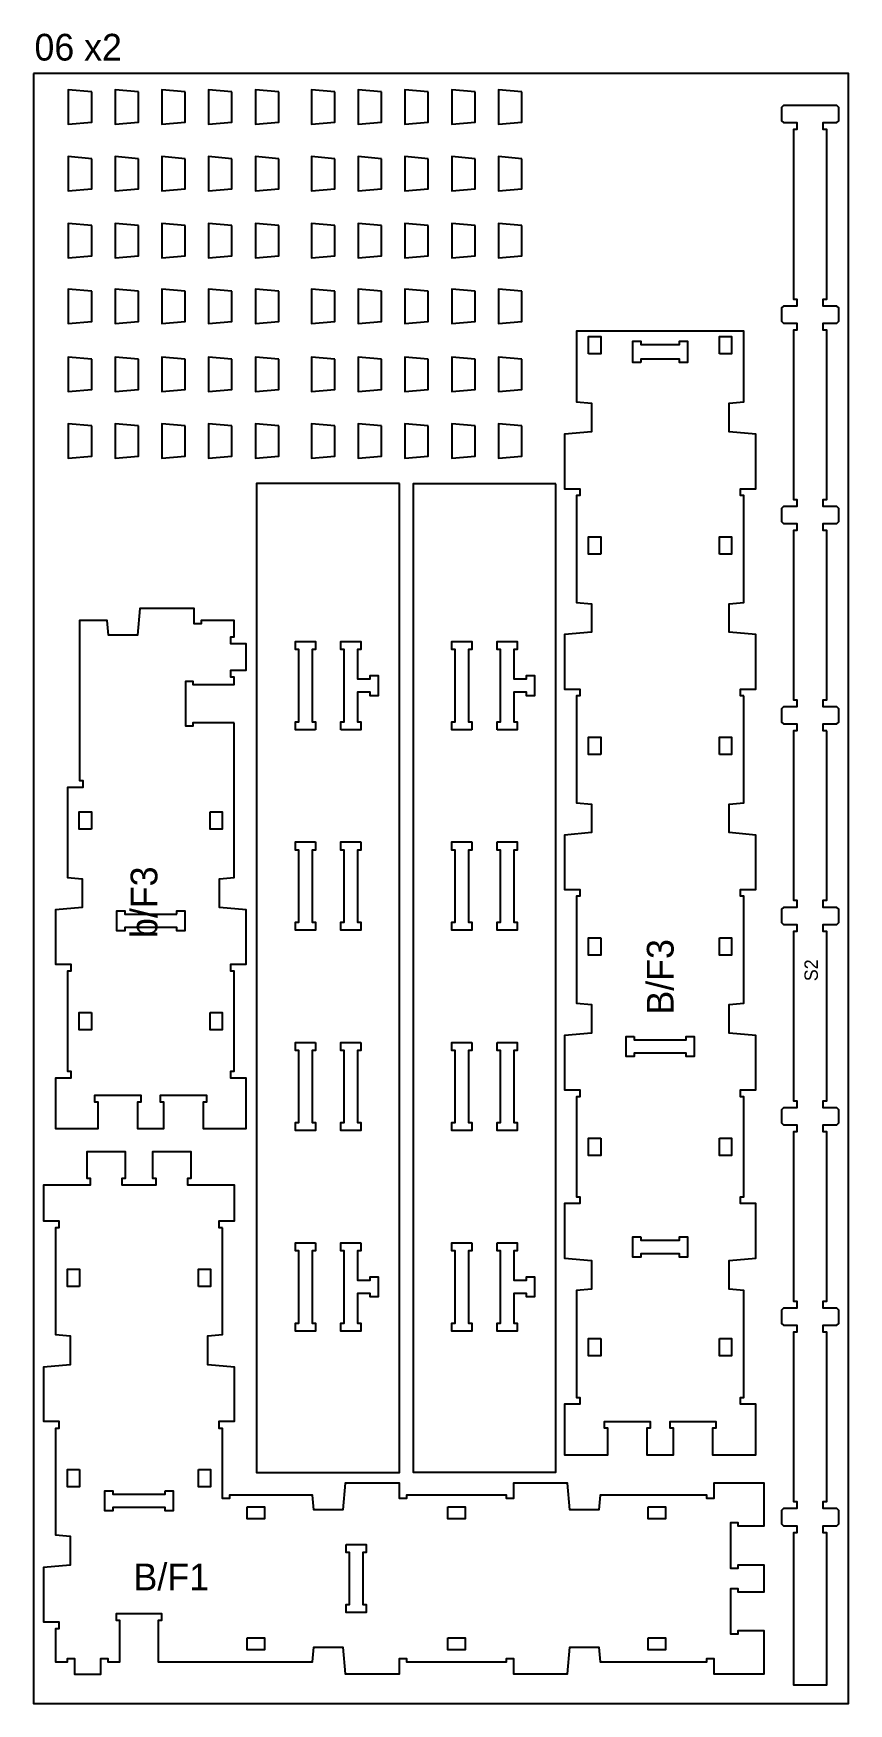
# Model space of a CAD drawing. Header units: inches. Extents: x -19170 to 42346, y 18707 to 54393.
# Drawn here: x 39126 to 40346, y 27707 to 30206 of the extents above; entities that cross this region are included whole.
import ezdxf

# ---------------------------------------------------------------- set-up
doc = ezdxf.new("R2010")
doc.units = ezdxf.units.IN
doc.header["$MEASUREMENT"] = 0
for name, color, linetype in [('0_SHEET_StructuralSheet 2440x1220x18', 1, 'CONTINUOUS'), ('1_3mmTOOL_2mmDEEP_CENTRE', 2, 'CONTINUOUS'), ('4_6mmTOOL_CUTTHROUGH_INSIDE', 4, 'CONTINUOUS'), ('5_6mmTOOL_CUTTHROUGH_OUTSIDE', 5, 'CONTINUOUS')]:
    doc.layers.add(name, color=color, linetype=linetype)

msp = doc.modelspace()

# ---------------------------------------------------------------- texts
at = {"layer": '0_SHEET_StructuralSheet 2440x1220x18', "insert": (39127.6, 30205.8), "char_height": 40, "attachment_point": 1}
msp.add_mtext_dynamic_manual_height_columns('06 x2', width=871.788, gutter_width=200, heights=[0], dxfattribs=at)
at = {"layer": '1_3mmTOOL_2mmDEEP_CENTRE', "attachment_point": 1, "rotation": 90}
for s, insert, char_height in [('{\\W4.83531; }b/F3', (39271.5, 28780.7), 40), ('{\\W4.83531; }B/F3', (40044.1, 28666), 40), ('{\\W6.252;  }S2', (40280, 28694.9), 20)]:
    msp.add_mtext_dynamic_manual_height_columns(s, width=533.492, gutter_width=200, heights=[0], dxfattribs=dict(at, insert=insert, char_height=char_height))
at = {"layer": '1_3mmTOOL_2mmDEEP_CENTRE', "insert": (39201.5, 27916.2), "char_height": 40, "attachment_point": 1}
msp.add_mtext_dynamic_manual_height_columns('{\\W5.00197; }B/F1', width=533.492, gutter_width=200, heights=[0], dxfattribs=at)

# ---------------------------------------------------------------- linework, layer by layer
at = {"layer": '0_SHEET_StructuralSheet 2440x1220x18'}
msp.add_lwpolyline([(39126, 30146.6), (39126, 27706.6), (40346, 27706.6), (40346, 30146.6)], close=True, dxfattribs=at)
at = {"layer": '4_6mmTOOL_CUTTHROUGH_INSIDE'}
for points in [[(39957, 29727), (39957, 29753), (39975, 29753), (39975, 29727)], [(40153, 29727), (40153, 29753), (40171, 29753), (40171, 29727)], [(40035, 29714), (40023, 29714), (40023, 29746), (40035, 29746), (40035, 29741), (40093, 29741), (40093, 29746), (40105, 29746), (40105, 29714), (40093, 29714), (40093, 29719), (40035, 29719)], [(39975, 29427), (39957, 29427), (39957, 29453), (39975, 29453)], [(40153, 29427), (40153, 29453), (40171, 29453), (40171, 29427)], [(39548.1, 29164.2), (39518.1, 29164.2), (39518.1, 29176.2), (39523.1, 29176.2), (39523.1, 29284.2), (39518.1, 29284.2), (39518.1, 29296.2), (39548.1, 29296.2), (39548.1, 29284.2), (39543.1, 29284.2), (39543.1, 29176.2), (39548.1, 29176.2)], [(39586.1, 29164.2), (39586.1, 29176.2), (39591.1, 29176.2), (39591.1, 29284.2), (39586.1, 29284.2), (39586.1, 29296.2), (39616.1, 29296.2), (39616.1, 29284.2), (39611.1, 29284.2), (39611.1, 29240.2), (39630.1, 29240.2), (39630.1, 29245.2), (39642.1, 29245.2), (39642.1, 29215.2), (39630.1, 29215.2), (39630.1, 29220.2), (39611.1, 29220.2), (39611.1, 29176.2), (39616.1, 29176.2), (39616.1, 29164.2)], [(39782.1, 29164.2), (39752.1, 29164.2), (39752.1, 29176.2), (39757.1, 29176.2), (39757.1, 29284.2), (39752.1, 29284.2), (39752.1, 29296.2), (39782.1, 29296.2), (39782.1, 29284.2), (39777.1, 29284.2), (39777.1, 29176.2), (39782.1, 29176.2)], [(39820.1, 29164.2), (39820.1, 29176.2), (39825.1, 29176.2), (39825.1, 29284.2), (39820.1, 29284.2), (39820.1, 29296.2), (39850.1, 29296.2), (39850.1, 29284.2), (39845.1, 29284.2), (39845.1, 29240.2), (39864.1, 29240.2), (39864.1, 29245.2), (39876.1, 29245.2), (39876.1, 29215.2), (39864.1, 29215.2), (39864.1, 29220.2), (39845.1, 29220.2), (39845.1, 29176.2), (39850.1, 29176.2), (39850.1, 29164.2)], [(39975, 29127), (39957, 29127), (39957, 29153), (39975, 29153)], [(40153, 29127), (40153, 29153), (40171, 29153), (40171, 29127)], [(39212.7, 29015.2), (39194.7, 29015.2), (39194.7, 29041.2), (39212.7, 29041.2)], [(39390.7, 29041.2), (39408.7, 29041.2), (39408.7, 29015.2), (39390.7, 29015.2)], [(39548.1, 28996.2), (39548.1, 28984.2), (39543.1, 28984.2), (39543.1, 28876.2), (39548.1, 28876.2), (39548.1, 28864.2), (39518.1, 28864.2), (39518.1, 28876.2), (39523.1, 28876.2), (39523.1, 28984.2), (39518.1, 28984.2), (39518.1, 28996.2)], [(39616.1, 28996.2), (39616.1, 28984.2), (39611.1, 28984.2), (39611.1, 28876.2), (39616.1, 28876.2), (39616.1, 28864.2), (39586.1, 28864.2), (39586.1, 28876.2), (39591.1, 28876.2), (39591.1, 28984.2), (39586.1, 28984.2), (39586.1, 28996.2)], [(39782.1, 28996.2), (39782.1, 28984.2), (39777.1, 28984.2), (39777.1, 28876.2), (39782.1, 28876.2), (39782.1, 28864.2), (39752.1, 28864.2), (39752.1, 28876.2), (39757.1, 28876.2), (39757.1, 28984.2), (39752.1, 28984.2), (39752.1, 28996.2)], [(39820.1, 28996.2), (39850.1, 28996.2), (39850.1, 28984.2), (39845.1, 28984.2), (39845.1, 28876.2), (39850.1, 28876.2), (39850.1, 28864.2), (39820.1, 28864.2), (39820.1, 28876.2), (39825.1, 28876.2), (39825.1, 28984.2), (39820.1, 28984.2)], [(39340.7, 28888.2), (39340.7, 28893.2), (39352.7, 28893.2), (39352.7, 28863.2), (39340.7, 28863.2), (39340.7, 28868.2), (39262.7, 28868.2), (39262.7, 28863.2), (39250.7, 28863.2), (39250.7, 28893.2), (39262.7, 28893.2), (39262.7, 28888.2)], [(39975, 28853), (39975, 28827), (39957, 28827), (39957, 28853)], [(40153, 28853), (40171, 28853), (40171, 28827), (40153, 28827)], [(39212.7, 28741.2), (39212.7, 28715.2), (39194.7, 28715.2), (39194.7, 28741.2)], [(39390.7, 28741.2), (39408.7, 28741.2), (39408.7, 28715.2), (39390.7, 28715.2)], [(40025, 28705), (40025, 28700), (40103, 28700), (40103, 28705), (40115, 28705), (40115, 28675), (40103, 28675), (40103, 28680), (40025, 28680), (40025, 28675), (40013, 28675), (40013, 28705)], [(39548.1, 28696.2), (39548.1, 28684.2), (39543.1, 28684.2), (39543.1, 28576.2), (39548.1, 28576.2), (39548.1, 28564.2), (39518.1, 28564.2), (39518.1, 28576.2), (39523.1, 28576.2), (39523.1, 28684.2), (39518.1, 28684.2), (39518.1, 28696.2)], [(39616.1, 28696.2), (39616.1, 28684.2), (39611.1, 28684.2), (39611.1, 28576.2), (39616.1, 28576.2), (39616.1, 28564.2), (39586.1, 28564.2), (39586.1, 28576.2), (39591.1, 28576.2), (39591.1, 28684.2), (39586.1, 28684.2), (39586.1, 28696.2)], [(39782.1, 28696.2), (39782.1, 28684.2), (39777.1, 28684.2), (39777.1, 28576.2), (39782.1, 28576.2), (39782.1, 28564.2), (39752.1, 28564.2), (39752.1, 28576.2), (39757.1, 28576.2), (39757.1, 28684.2), (39752.1, 28684.2), (39752.1, 28696.2)], [(39820.1, 28696.2), (39850.1, 28696.2), (39850.1, 28684.2), (39845.1, 28684.2), (39845.1, 28576.2), (39850.1, 28576.2), (39850.1, 28564.2), (39820.1, 28564.2), (39820.1, 28576.2), (39825.1, 28576.2), (39825.1, 28684.2), (39820.1, 28684.2)], [(39975, 28553), (39975, 28527), (39957, 28527), (39957, 28553)], [(40153, 28553), (40171, 28553), (40171, 28527), (40153, 28527)], [(40035, 28405), (40035, 28400), (40093, 28400), (40093, 28405), (40105, 28405), (40105, 28375), (40093, 28375), (40093, 28380), (40035, 28380), (40035, 28375), (40023, 28375), (40023, 28405)], [(39548.1, 28396.2), (39548.1, 28384.2), (39543.1, 28384.2), (39543.1, 28276.2), (39548.1, 28276.2), (39548.1, 28264.2), (39518.1, 28264.2), (39518.1, 28276.2), (39523.1, 28276.2), (39523.1, 28384.2), (39518.1, 28384.2), (39518.1, 28396.2)], [(39616.1, 28396.2), (39616.1, 28384.2), (39611.1, 28384.2), (39611.1, 28340.2), (39630.1, 28340.2), (39630.1, 28345.2), (39642.1, 28345.2), (39642.1, 28315.2), (39630.1, 28315.2), (39630.1, 28320.2), (39611.1, 28320.2), (39611.1, 28276.2), (39616.1, 28276.2), (39616.1, 28264.2), (39586.1, 28264.2), (39586.1, 28276.2), (39591.1, 28276.2), (39591.1, 28384.2), (39586.1, 28384.2), (39586.1, 28396.2)], [(39782.1, 28396.2), (39782.1, 28384.2), (39777.1, 28384.2), (39777.1, 28276.2), (39782.1, 28276.2), (39782.1, 28264.2), (39752.1, 28264.2), (39752.1, 28276.2), (39757.1, 28276.2), (39757.1, 28384.2), (39752.1, 28384.2), (39752.1, 28396.2)], [(39820.1, 28396.2), (39850.1, 28396.2), (39850.1, 28384.2), (39845.1, 28384.2), (39845.1, 28340.2), (39864.1, 28340.2), (39864.1, 28345.2), (39876.1, 28345.2), (39876.1, 28315.2), (39864.1, 28315.2), (39864.1, 28320.2), (39845.1, 28320.2), (39845.1, 28276.2), (39850.1, 28276.2), (39850.1, 28264.2), (39820.1, 28264.2), (39820.1, 28276.2), (39825.1, 28276.2), (39825.1, 28384.2), (39820.1, 28384.2)], [(39195, 28330.9), (39177, 28330.9), (39177, 28356.9), (39195, 28356.9)], [(39373, 28330.9), (39373, 28356.9), (39391, 28356.9), (39391, 28330.9)], [(39975, 28253), (39975, 28227), (39957, 28227), (39957, 28253)], [(40153, 28253), (40171, 28253), (40171, 28227), (40153, 28227)], [(39195, 28056.9), (39195, 28030.9), (39177, 28030.9), (39177, 28056.9)], [(39373, 28056.9), (39391, 28056.9), (39391, 28030.9), (39373, 28030.9)], [(39323, 28024.9), (39335, 28024.9), (39335, 27994.9), (39323, 27994.9), (39323, 27999.9), (39245, 27999.9), (39245, 27994.9), (39233, 27994.9), (39233, 28024.9), (39245, 28024.9), (39245, 28019.9), (39323, 28019.9)], [(39446, 28000.9), (39472, 28000.9), (39472, 27982.9), (39446, 27982.9)], [(39746, 28000.9), (39772, 28000.9), (39772, 27982.9), (39746, 27982.9)], [(40046, 28000.9), (40072, 28000.9), (40072, 27982.9), (40046, 27982.9)], [(39594, 27944.9), (39624, 27944.9), (39624, 27932.9), (39619, 27932.9), (39619, 27854.9), (39624, 27854.9), (39624, 27842.9), (39594, 27842.9), (39594, 27854.9), (39599, 27854.9), (39599, 27932.9), (39594, 27932.9)], [(39446, 27804.9), (39472, 27804.9), (39472, 27786.9), (39446, 27786.9)], [(39746, 27804.9), (39772, 27804.9), (39772, 27786.9), (39746, 27786.9)], [(40046, 27804.9), (40072, 27804.9), (40072, 27786.9), (40046, 27786.9)]]:
    msp.add_lwpolyline(points, close=True, dxfattribs=at)
at = {"layer": '5_6mmTOOL_CUTTHROUGH_OUTSIDE'}
for points in [[(39213.2, 30118.9), (39178.2, 30122), (39178.2, 30070.6), (39213.2, 30073.7)], [(39283.2, 30118.9), (39248.2, 30122), (39248.2, 30070.6), (39283.2, 30073.7)], [(39353.2, 30118.9), (39318.2, 30122), (39318.2, 30070.6), (39353.2, 30073.7)], [(39423.2, 30118.9), (39388.2, 30122), (39388.2, 30070.6), (39423.2, 30073.7)], [(39493.2, 30118.9), (39458.2, 30122), (39458.2, 30070.6), (39493.2, 30073.7)], [(39577, 30118.9), (39542, 30122), (39542, 30070.6), (39577, 30073.7)], [(39647, 30118.9), (39612, 30122), (39612, 30070.6), (39647, 30073.7)], [(39717, 30118.9), (39682, 30122), (39682, 30070.6), (39717, 30073.7)], [(39787, 30118.9), (39752, 30122), (39752, 30070.6), (39787, 30073.7)], [(39857, 30118.9), (39822, 30122), (39822, 30070.6), (39857, 30073.7)], [(40313.2, 29162.4), (40308.2, 29162.4), (40308.2, 29172.9), (40328.3, 29172.9), (40331.2, 29175.7), (40331.2, 29195.5), (40328.3, 29198.4), (40308.2, 29198.4), (40308.2, 29208.9), (40313.2, 29208.9), (40313.2, 29462.4), (40308.2, 29462.4), (40308.2, 29472.9), (40328.3, 29472.9), (40331.2, 29475.7), (40331.2, 29495.5), (40328.3, 29498.4), (40308.2, 29498.4), (40308.2, 29508.9), (40313.2, 29508.9), (40313.2, 29762.4), (40308.2, 29762.4), (40308.2, 29772.9), (40328.3, 29772.9), (40331.2, 29775.7), (40331.2, 29795.5), (40328.3, 29798.4), (40308.2, 29798.4), (40308.2, 29808.9), (40313.2, 29808.9), (40313.2, 30062.4), (40308.2, 30062.4), (40308.2, 30072.9), (40328.3, 30072.9), (40331.2, 30075.7), (40331.2, 30095.5), (40328.3, 30098.4), (40248.5, 30098.4), (40245.7, 30095.5), (40245.7, 30075.7), (40248.5, 30072.9), (40268.7, 30072.9), (40268.7, 30062.4), (40263.7, 30062.4), (40263.7, 29808.9), (40268.7, 29808.9), (40268.7, 29798.4), (40248.5, 29798.4), (40245.7, 29795.5), (40245.7, 29775.7), (40248.5, 29772.9), (40268.7, 29772.9), (40268.7, 29762.4), (40263.7, 29762.4), (40263.7, 29508.9), (40268.7, 29508.9), (40268.7, 29498.4), (40248.5, 29498.4), (40245.7, 29495.5), (40245.7, 29475.7), (40248.5, 29472.9), (40268.7, 29472.9), (40268.7, 29462.4), (40263.7, 29462.4), (40263.7, 29208.9), (40268.7, 29208.9), (40268.7, 29198.4), (40248.5, 29198.4), (40245.7, 29195.5), (40245.7, 29175.7), (40248.5, 29172.9), (40268.7, 29172.9), (40268.7, 29162.4), (40263.7, 29162.4), (40263.7, 28908.9), (40268.7, 28908.9), (40268.7, 28898.4), (40248.5, 28898.4), (40245.7, 28895.5), (40245.7, 28875.7), (40248.5, 28872.9), (40268.7, 28872.9), (40268.7, 28862.4), (40263.7, 28862.4), (40263.7, 28608.9), (40268.7, 28608.9), (40268.7, 28598.4), (40248.5, 28598.4), (40245.7, 28595.5), (40245.7, 28575.7), (40248.5, 28572.9), (40268.7, 28572.9), (40268.7, 28562.4), (40263.7, 28562.4), (40263.7, 28308.9), (40268.7, 28308.9), (40268.7, 28298.4), (40248.5, 28298.4), (40245.7, 28295.5), (40245.7, 28275.7), (40248.5, 28272.9), (40268.7, 28272.9), (40268.7, 28262.4), (40263.7, 28262.4), (40263.7, 28008.9), (40268.7, 28008.9), (40268.7, 27998.4), (40248.5, 27998.4), (40245.7, 27995.5), (40245.7, 27975.7), (40248.5, 27972.9), (40268.7, 27972.9), (40268.7, 27962.4), (40263.7, 27962.4), (40263.7, 27734.9), (40313.2, 27734.9), (40313.2, 27962.4), (40308.2, 27962.4), (40308.2, 27972.9), (40328.3, 27972.9), (40331.2, 27975.7), (40331.2, 27995.5), (40328.3, 27998.4), (40308.2, 27998.4), (40308.2, 28008.9), (40313.2, 28008.9), (40313.2, 28262.4), (40308.2, 28262.4), (40308.2, 28272.9), (40328.3, 28272.9), (40331.2, 28275.7), (40331.2, 28295.5), (40328.3, 28298.4), (40308.2, 28298.4), (40308.2, 28308.9), (40313.2, 28308.9), (40313.2, 28562.4), (40308.2, 28562.4), (40308.2, 28572.9), (40328.3, 28572.9), (40331.2, 28575.7), (40331.2, 28595.5), (40328.3, 28598.4), (40308.2, 28598.4), (40308.2, 28608.9), (40313.2, 28608.9), (40313.2, 28862.4), (40308.2, 28862.4), (40308.2, 28872.9), (40328.3, 28872.9), (40331.2, 28875.7), (40331.2, 28895.5), (40328.3, 28898.4), (40308.2, 28898.4), (40308.2, 28908.9), (40313.2, 28908.9)], [(39213.2, 30018.9), (39178.2, 30022), (39178.2, 29970.6), (39213.2, 29973.7)], [(39283.2, 30018.9), (39248.2, 30022), (39248.2, 29970.6), (39283.2, 29973.7)], [(39353.2, 30018.9), (39318.2, 30022), (39318.2, 29970.6), (39353.2, 29973.7)], [(39423.2, 30018.9), (39388.2, 30022), (39388.2, 29970.6), (39423.2, 29973.7)], [(39493.2, 30018.9), (39458.2, 30022), (39458.2, 29970.6), (39493.2, 29973.7)], [(39577, 30018.9), (39542, 30022), (39542, 29970.6), (39577, 29973.7)], [(39647, 30018.9), (39612, 30022), (39612, 29970.6), (39647, 29973.7)], [(39717, 30018.9), (39682, 30022), (39682, 29970.6), (39717, 29973.7)], [(39787, 30018.9), (39752, 30022), (39752, 29970.6), (39787, 29973.7)], [(39857, 30018.9), (39822, 30022), (39822, 29970.6), (39857, 29973.7)], [(39213.2, 29918.9), (39178.2, 29922), (39178.2, 29870.6), (39213.2, 29873.7)], [(39283.2, 29918.9), (39248.2, 29922), (39248.2, 29870.6), (39283.2, 29873.7)], [(39353.2, 29918.9), (39318.2, 29922), (39318.2, 29870.6), (39353.2, 29873.7)], [(39423.2, 29918.9), (39388.2, 29922), (39388.2, 29870.6), (39423.2, 29873.7)], [(39493.2, 29918.9), (39458.2, 29922), (39458.2, 29870.6), (39493.2, 29873.7)], [(39577, 29918.9), (39542, 29922), (39542, 29870.6), (39577, 29873.7)], [(39647, 29918.9), (39612, 29922), (39612, 29870.6), (39647, 29873.7)], [(39717, 29918.9), (39682, 29922), (39682, 29870.6), (39717, 29873.7)], [(39787, 29918.9), (39752, 29922), (39752, 29870.6), (39787, 29873.7)], [(39857, 29918.9), (39822, 29922), (39822, 29870.6), (39857, 29873.7)], [(39213.2, 29820.4), (39178.2, 29823.6), (39178.2, 29772.1), (39213.2, 29775.3)], [(39283.2, 29820.4), (39248.2, 29823.6), (39248.2, 29772.1), (39283.2, 29775.3)], [(39353.2, 29820.4), (39318.2, 29823.6), (39318.2, 29772.1), (39353.2, 29775.3)], [(39423.2, 29820.4), (39388.2, 29823.6), (39388.2, 29772.1), (39423.2, 29775.3)], [(39493.2, 29820.4), (39458.2, 29823.6), (39458.2, 29772.1), (39493.2, 29775.3)], [(39577, 29820.4), (39542, 29823.6), (39542, 29772.1), (39577, 29775.3)], [(39647, 29820.4), (39612, 29823.6), (39612, 29772.1), (39647, 29775.3)], [(39717, 29820.4), (39682, 29823.6), (39682, 29772.1), (39717, 29775.3)], [(39787, 29820.4), (39752, 29823.6), (39752, 29772.1), (39787, 29775.3)], [(39857, 29820.4), (39822, 29823.6), (39822, 29772.1), (39857, 29775.3)], [(40189, 29215), (40184, 29215), (40184, 29225), (40207, 29225), (40207, 29306.6), (40167.1, 29310.2), (40167.1, 29352.9), (40189, 29354.9), (40189, 29515), (40184, 29515), (40184, 29525), (40207, 29525), (40207, 29606.6), (40167.1, 29610.2), (40167.1, 29652.9), (40189, 29654.9), (40189, 29761), (39939, 29761), (39939, 29740), (39939, 29740), (39939, 29740), (39939, 29740), (39939, 29654.9), (39961, 29652.9), (39961, 29610.2), (39921, 29606.6), (39921, 29525), (39944, 29525), (39944, 29515), (39939, 29515), (39939, 29354.9), (39961, 29352.9), (39961, 29310.2), (39921, 29306.6), (39921, 29225), (39944, 29225), (39944, 29215), (39939, 29215), (39939, 29054.9), (39961, 29052.9), (39961, 29010.2), (39921, 29006.6), (39921, 28925), (39944, 28925), (39944, 28915), (39939, 28915), (39939, 28754.9), (39961, 28752.9), (39961, 28710.2), (39921, 28706.6), (39921, 28625), (39944, 28625), (39944, 28615), (39939, 28615), (39939, 28465), (39944, 28465), (39944, 28455), (39921, 28455), (39921, 28373.5), (39961, 28369.9), (39961, 28327.1), (39939, 28325.1), (39939, 28165), (39944, 28165), (39944, 28155), (39921, 28155), (39921, 28079), (39985.7, 28079), (39985.7, 28119), (39980.7, 28119), (39980.7, 28129), (40049, 28129), (40049, 28119), (40044, 28119), (40044, 28079), (40084, 28079), (40084, 28119), (40079, 28119), (40079, 28129), (40147.4, 28129), (40147.4, 28119), (40142.4, 28119), (40142.4, 28079), (40207, 28079), (40207, 28155), (40184, 28155), (40184, 28165), (40189, 28165), (40189, 28325.1), (40167.1, 28327.1), (40167.1, 28369.9), (40207, 28373.5), (40207, 28455), (40184, 28455), (40184, 28465), (40189, 28465), (40189, 28615), (40184, 28615), (40184, 28625), (40207, 28625), (40207, 28706.6), (40167.1, 28710.2), (40167.1, 28752.9), (40189, 28754.9), (40189, 28915), (40184, 28915), (40184, 28925), (40207, 28925), (40207, 29006.6), (40167.1, 29010.2), (40167.1, 29052.9), (40189, 29054.9)], [(39213.2, 29718.9), (39178.2, 29722), (39178.2, 29670.6), (39213.2, 29673.7)], [(39283.2, 29718.9), (39248.2, 29722), (39248.2, 29670.6), (39283.2, 29673.7)], [(39353.2, 29718.9), (39318.2, 29722), (39318.2, 29670.6), (39353.2, 29673.7)], [(39423.2, 29718.9), (39388.2, 29722), (39388.2, 29670.6), (39423.2, 29673.7)], [(39493.2, 29718.9), (39458.2, 29722), (39458.2, 29670.6), (39493.2, 29673.7)], [(39577, 29718.9), (39542, 29722), (39542, 29670.6), (39577, 29673.7)], [(39647, 29718.9), (39612, 29722), (39612, 29670.6), (39647, 29673.7)], [(39717, 29718.9), (39682, 29722), (39682, 29670.6), (39717, 29673.7)], [(39787, 29718.9), (39752, 29722), (39752, 29670.6), (39787, 29673.7)], [(39857, 29718.9), (39822, 29722), (39822, 29670.6), (39857, 29673.7)], [(39213.2, 29618.9), (39178.2, 29622), (39178.2, 29570.6), (39213.2, 29573.7)], [(39283.2, 29618.9), (39248.2, 29622), (39248.2, 29570.6), (39283.2, 29573.7)], [(39353.2, 29618.9), (39318.2, 29622), (39318.2, 29570.6), (39353.2, 29573.7)], [(39423.2, 29618.9), (39388.2, 29622), (39388.2, 29570.6), (39423.2, 29573.7)], [(39493.2, 29618.9), (39458.2, 29622), (39458.2, 29570.6), (39493.2, 29573.7)], [(39577, 29618.9), (39542, 29622), (39542, 29570.6), (39577, 29573.7)], [(39647, 29618.9), (39612, 29622), (39612, 29570.6), (39647, 29573.7)], [(39717, 29618.9), (39682, 29622), (39682, 29570.6), (39717, 29573.7)], [(39787, 29618.9), (39752, 29622), (39752, 29570.6), (39787, 29573.7)], [(39857, 29618.9), (39822, 29622), (39822, 29570.6), (39857, 29573.7)], [(39674.1, 29532.7), (39460.1, 29532.7), (39460.1, 28052.7), (39674.1, 28052.7)], [(39907.8, 29532.5), (39694.3, 29532.5), (39694.3, 28053), (39907.8, 28053)], [(39426.4, 29174.4), (39364.5, 29174.4), (39364.5, 29169.4), (39354, 29169.4), (39353.9, 29236.9), (39364.4, 29236.9), (39364.4, 29231.9), (39426.3, 29231.9), (39426.4, 29242.9), (39421.4, 29242.9), (39421.4, 29253.4), (39444.4, 29253.4), (39444.4, 29292.9), (39421.4, 29292.9), (39421.4, 29303.4), (39426.4, 29303.4), (39426.4, 29327.9), (39376.9, 29327.9), (39376.9, 29322.9), (39366.4, 29322.9), (39366.4, 29345.9), (39285.4, 29345.9), (39281.8, 29305.9), (39238.5, 29305.9), (39236.6, 29327.9), (39194.9, 29327.9), (39194.9, 29088.4), (39199.9, 29088.4), (39199.9, 29077.9), (39176.9, 29077.9), (39176.9, 28943.3), (39198.9, 28941.3), (39198.9, 28898.1), (39158.9, 28894.5), (39158.9, 28813.4), (39181.9, 28813.4), (39181.9, 28802.9), (39176.9, 28802.9), (39176.9, 28653.4), (39181.9, 28653.4), (39181.9, 28642.9), (39158.9, 28642.9), (39158.9, 28567.3), (39223.1, 28567.3), (39223.1, 28606.8), (39218.1, 28606.8), (39218.1, 28617.3), (39286.9, 28617.3), (39286.9, 28606.8), (39281.9, 28606.8), (39281.9, 28567.3), (39321.4, 28567.3), (39321.4, 28606.8), (39316.4, 28606.8), (39316.4, 28617.3), (39385.3, 28617.3), (39385.3, 28606.8), (39380.3, 28606.8), (39380.3, 28567.3), (39444.4, 28567.3), (39444.4, 28642.9), (39421.4, 28642.9), (39421.4, 28653.4), (39426.4, 28653.4), (39426.4, 28802.9), (39421.4, 28802.9), (39421.4, 28813.4), (39444.4, 28813.4), (39444.4, 28894.5), (39404.5, 28898.1), (39404.5, 28941.3), (39426.4, 28943.3)], [(39408.8, 28418.6), (39403.8, 28418.6), (39403.8, 28429.1), (39426.8, 28429.1), (39426.8, 28482.6), (39357.1, 28482.6), (39357.1, 28493.1), (39362.1, 28493.1), (39362.1, 28532.6), (39304.3, 28532.6), (39304.3, 28493.1), (39309.3, 28493.1), (39309.3, 28482.6), (39258.8, 28482.6), (39258.8, 28493.1), (39263.8, 28493.1), (39263.8, 28532.6), (39205.9, 28532.6), (39205.9, 28493.1), (39210.9, 28493.1), (39210.9, 28482.6), (39141.3, 28482.6), (39141.3, 28429.1), (39164.3, 28429.1), (39164.3, 28418.6), (39159.3, 28418.6), (39159.3, 28259), (39181.2, 28257), (39181.2, 28213.8), (39141.3, 28210.2), (39141.3, 28129.1), (39164.3, 28129.1), (39164.3, 28118.6), (39159.3, 28118.6), (39159.3, 27959), (39181.2, 27957), (39181.2, 27913.8), (39141.3, 27910.2), (39141.3, 27829.1), (39164.3, 27829.1), (39164.3, 27818.6), (39159.3, 27818.6), (39159.3, 27768.9), (39177, 27768.9), (39177, 27773.9), (39187.5, 27773.9), (39187.5, 27750.9), (39227, 27750.9), (39227, 27773.9), (39237.5, 27773.9), (39237.5, 27768.9), (39255.3, 27769.1), (39255.3, 27831.2), (39250.3, 27831.2), (39250.3, 27841.7), (39317.8, 27841.5), (39317.8, 27831), (39312.8, 27831), (39312.8, 27769.1), (39543.9, 27769.1), (39545.9, 27791.1), (39589.1, 27791.1), (39592.7, 27751.1), (39673.8, 27751.1), (39673.8, 27774.1), (39684.3, 27774.1), (39684.3, 27769.1), (39833.8, 27769.1), (39833.8, 27774.1), (39844.3, 27774.1), (39844.3, 27751.1), (39925.3, 27751.1), (39928.9, 27791.1), (39972.1, 27791.1), (39974.1, 27769.1), (40133.8, 27769.1), (40133.8, 27774.1), (40144.3, 27774.1), (40144.3, 27751.1), (40219.8, 27751.1), (40219.8, 27815.3), (40180.3, 27815.3), (40180.3, 27810.3), (40169.8, 27810.3), (40169.8, 27879.1), (40180.3, 27879.1), (40180.3, 27874.1), (40219.8, 27874.1), (40219.8, 27913.6), (40180.3, 27913.6), (40180.3, 27908.6), (40169.8, 27908.6), (40169.8, 27977.5), (40180.3, 27977.5), (40180.3, 27972.5), (40219.8, 27972.5), (40219.8, 28036.6), (40144.3, 28036.6), (40144.3, 28013.6), (40133.8, 28013.6), (40133.8, 28018.6), (39974.1, 28018.6), (39972.1, 27996.6), (39928.9, 27996.6), (39925.3, 28036.6), (39844.3, 28036.6), (39844.3, 28013.6), (39833.8, 28013.6), (39833.8, 28018.6), (39684.3, 28018.6), (39684.3, 28013.6), (39673.8, 28013.6), (39673.8, 28036.6), (39592.7, 28036.6), (39589.1, 27996.6), (39545.9, 27996.6), (39543.9, 28018.6), (39419.3, 28018.6), (39419.3, 28013.6), (39408.8, 28013.6), (39408.8, 28118.6), (39403.8, 28118.6), (39403.8, 28129.1), (39426.8, 28129.1), (39426.8, 28210.2), (39386.8, 28213.8), (39386.8, 28257), (39408.8, 28259)]]:
    msp.add_lwpolyline(points, close=True, dxfattribs=at)

msp.set_redraw_order([(e.dxf.handle, doc.entitydb.next_handle()) for e in msp.query("TEXT MTEXT ATTDEF DIMENSION ARC_DIMENSION")])  # texts and dimensions are drawn at this point

doc.saveas('drawing.dxf')
